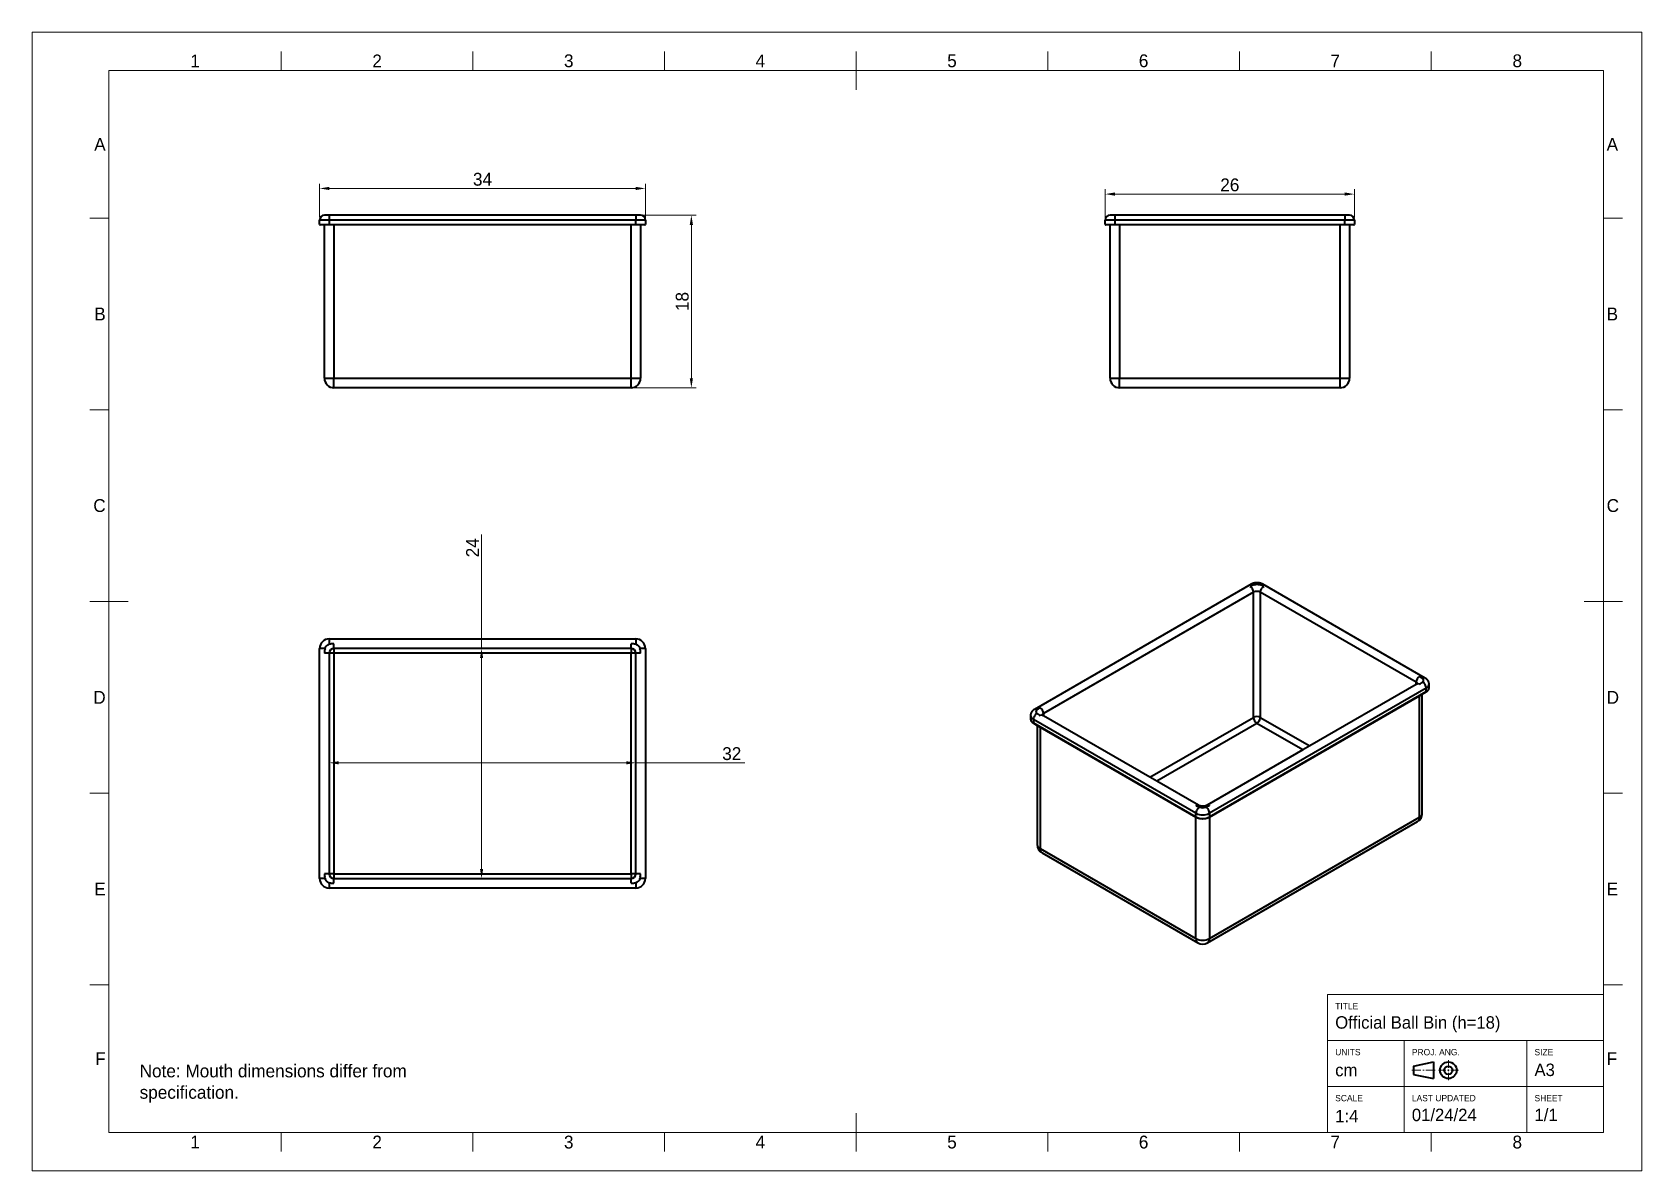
# Paper-space layout 'Sheet' of a CAD drawing. Header units: centimetres. Extents: x 0 to 42, y 0 to 29.7.
# The model-space entities are those that its viewports show. They can reach past a viewport. Long polylines and large blocks are cut down to what shows.
import ezdxf

# ---------------------------------------------------------------- set-up
doc = ezdxf.new("R2010")
doc.units = ezdxf.units.CM
doc.header["$LTSCALE"] = 0.1
for name, color, linetype in [('Annotations', 7, 'Continuous'), ('Border', 7, 'Continuous'), ('Geometries', 7, 'Continuous')]:
    doc.layers.add(name, color=color, linetype=linetype)
doc.styles.add('Shapr0', font='txt', dxfattribs={"height": 0.33495})
doc.styles.add('Shapr10', font='txt', dxfattribs={"height": 0.33495})
doc.styles.add('Shapr11', font='txt', dxfattribs={"height": 0.33495})
doc.styles.add('Shapr12', font='txt', dxfattribs={"height": 0.33495})
doc.styles.add('Shapr13', font='txt', dxfattribs={"height": 0.33495})
doc.styles.add('Shapr14', font='txt', dxfattribs={"height": 0.33495})
doc.styles.add('Shapr15', font='txt', dxfattribs={"height": 0.33495})
doc.styles.add('Shapr19', font='txt', dxfattribs={"height": 0.33495})
doc.styles.add('Shapr2', font='txt', dxfattribs={"height": 0.33495})
doc.styles.add('Shapr20', font='txt', dxfattribs={"height": 0.33495})
doc.styles.add('Shapr21', font='txt', dxfattribs={"height": 0.33495})
doc.styles.add('Shapr4', font='txt', dxfattribs={"height": 0.33495})
doc.styles.add('Shapr5', font='txt', dxfattribs={"height": 0.33495})
doc.styles.add('Shapr6', font='txt', dxfattribs={"height": 0.33495})
doc.styles.add('Shapr7', font='txt', dxfattribs={"height": 0.33495})
doc.styles.add('Shapr8', font='txt', dxfattribs={"height": 0.33495})
doc.styles.add('Shapr9', font='txt', dxfattribs={"height": 0.33495})
doc.dimstyles.new('ISO-25', dxfattribs={"dimtxt": 0.25, "dimasz": 0.25, "dimexe": 0.125, "dimexo": 0.0625, "dimgap": 0.0625, "dimtad": 1, "dimtxsty": 'Standard', "dimcen": 0.25, "dimadec": 0, "dimazin": 0, "dimtfac": 1, "dimtmove": 0, "dimatfit": 3, "dimfxl": 0.1, "dimarcsym": 0})

psp = doc.layouts.new('Sheet')

msp = doc.modelspace()

# ---------------------------------------------------------------- texts
at = {"layer": 'Annotations', "linetype": 'Continuous', "lineweight": 15, "insert": (2.8034, 2.7726), "char_height": 0.2512125, "width": 8.466672, "attachment_point": 1}
msp.add_mtext('{\\fSF-Mono-Regular-Extended.ttf|b0|i0|c0|p0;\\H1.333333x;Note: Mouth dimensions differ from specification.}', dxfattribs=at)
at = {"layer": 'Border', "linetype": 'Continuous', "lineweight": 15, "char_height": 0.335, "width": 0.33495, "style": 'Shapr0'}
for s, insert, attachment_point in [('1', (4.25, 28.7825), 8), ('2', (9, 28.7825), 8), ('3', (14, 28.7825), 8), ('4', (19, 28.7825), 8), ('5', (24, 28.7825), 8), ('6', (29, 28.7825), 8), ('7', (34, 28.7825), 8), ('8', (38.75, 28.7825), 8), ('A', (1.9175, 26.775), 6), ('A', (41.0825, 26.775), 4), ('B', (1.9175, 22.35), 6), ('B', (41.0825, 22.35), 4), ('C', (1.9175, 17.35), 6), ('C', (41.0825, 17.35), 4), ('D', (1.9175, 12.35), 6), ('D', (41.0825, 12.35), 4), ('E', (1.9175, 7.35), 6), ('E', (41.0825, 7.35), 4), ('F', (1.9175, 2.925), 6), ('F', (41.0825, 2.925), 4), ('1', (4.25, 0.9175), 2), ('2', (9, 0.9175), 2), ('3', (14, 0.9175), 2), ('4', (19, 0.9175), 2), ('5', (24, 0.9175), 2), ('6', (29, 0.9175), 2), ('7', (34, 0.9175), 2), ('8', (38.75, 0.9175), 2)]:
    msp.add_mtext(s, dxfattribs=dict(at, insert=insert, attachment_point=attachment_point))
at = {"layer": 'Border', "linetype": 'Continuous', "lineweight": 15, "attachment_point": 1}
for s, insert, char_height, style in [('TITLE', (34, 4.375), 0.165, 'Shapr2'), ('Official Ball Bin (h=18)', (34, 4.032), 0.325, 'Shapr15'), ('UNITS', (34, 3.1783), 0.165, 'Shapr4'), ('PROJ. ANG.', (36, 3.1783), 0.165, 'Shapr6'), ('SIZE', (39.2, 3.1783), 0.165, 'Shapr7'), ('cm', (34, 2.79), 0.325, 'Shapr5'), ('A3', (39.2, 2.7965), 0.325, 'Shapr8'), ('SCALE', (34, 1.9783), 0.165, 'Shapr9'), ('LAST UPDATED', (36, 1.9783), 0.165, 'Shapr11'), ('SHEET', (39.2, 1.9783), 0.165, 'Shapr13'), ('1:4', (34, 1.59), 0.325, 'Shapr10'), ('01/24/24', (36, 1.6204), 0.325, 'Shapr12'), ('1/1', (39.2, 1.6204), 0.325, 'Shapr14')]:
    msp.add_mtext(s, dxfattribs=dict(at, insert=insert, char_height=char_height, style=style))

# ---------------------------------------------------------------- blocks, each defined once
blk = doc.blocks.new('*D2')
at = {"layer": 'Annotations', "color": 0, "linetype": 'Continuous', "lineweight": 15}
for p, q in [((15.687, 24.925), (17.325, 24.925)), ((17.2, 20.675), (17.2, 24.675)), ((15.687, 20.425), (17.325, 20.425))]:
    blk.add_line(p, q, dxfattribs=at)
at = {"layer": 'Annotations', "color": 0}
for points in [[(17.242, 24.675), (17.158, 24.675), (17.2, 24.925)], [(17.158, 20.675), (17.242, 20.675), (17.2, 20.425)]]:
    blk.add_solid(points, dxfattribs=at)
at = {"layer": 'Defpoints', "color": 0}
for p in [(15.625, 24.925), (17.2, 24.925), (15.625, 20.425)]:
    blk.add_point(p, dxfattribs=at)
at = {"layer": 'Annotations', "color": 0, "lineweight": 15, "insert": (16.963, 22.675), "char_height": 0.335, "attachment_point": 5, "rotation": 90, "style": 'Shapr19'}
blk.add_mtext('\\A1;18', dxfattribs=at)
blk = doc.blocks.new('*D3')
at = {"layer": 'Annotations', "color": 0, "linetype": 'Continuous', "lineweight": 15}
for p, q in [((28, 24.863), (28, 25.602)), ((34.25, 25.477), (28.25, 25.477)), ((34.5, 24.863), (34.5, 25.602))]:
    blk.add_line(p, q, dxfattribs=at)
at = {"layer": 'Annotations', "color": 0}
for points in [[(28.25, 25.519), (28.25, 25.436), (28, 25.477)], [(34.25, 25.436), (34.25, 25.519), (34.5, 25.477)]]:
    blk.add_solid(points, dxfattribs=at)
at = {"layer": 'Defpoints', "color": 0}
for p in [(28, 25.477), (28, 24.8), (34.5, 24.8)]:
    blk.add_point(p, dxfattribs=at)
at = {"layer": 'Annotations', "color": 0, "lineweight": 15, "insert": (31.25, 25.715), "char_height": 0.335, "attachment_point": 5, "style": 'Shapr20'}
blk.add_mtext('\\A1;26', dxfattribs=at)
blk = doc.blocks.new('*D4')
at = {"layer": 'Annotations', "color": 0, "linetype": 'Continuous', "lineweight": 15}
for p, q in [((11.726, 13.625), (11.726, 16.6)), ((11.726, 7.875), (11.726, 13.375))]:
    blk.add_line(p, q, dxfattribs=at)
at = {"layer": 'Annotations', "color": 0}
for points in [[(11.768, 13.375), (11.684, 13.375), (11.726, 13.625)], [(11.684, 7.875), (11.768, 7.875), (11.726, 7.625)]]:
    blk.add_solid(points, dxfattribs=at)
at = {"layer": 'Defpoints', "color": 0}
for p in [(11.726, 13.625), (11.75, 13.625), (11.75, 7.625)]:
    blk.add_point(p, dxfattribs=at)
at = {"layer": 'Annotations', "color": 0, "lineweight": 15, "insert": (11.489, 16.251), "char_height": 0.335, "attachment_point": 5, "rotation": 90, "style": 'Shapr21'}
blk.add_mtext('\\A1;24', dxfattribs=at)
blk = doc.blocks.new('*D5')
at = {"layer": 'Annotations', "color": 0, "linetype": 'Continuous', "lineweight": 15}
for p, q in [((15.5, 10.642), (8, 10.642)), ((15.75, 10.642), (18.596, 10.642))]:
    blk.add_line(p, q, dxfattribs=at)
at = {"layer": 'Annotations', "color": 0}
for points in [[(8, 10.684), (8, 10.601), (7.75, 10.642)], [(15.5, 10.601), (15.5, 10.684), (15.75, 10.642)]]:
    blk.add_solid(points, dxfattribs=at)
at = {"layer": 'Defpoints', "color": 0}
for p in [(7.75, 10.642), (7.75, 10.625), (15.75, 10.625)]:
    blk.add_point(p, dxfattribs=at)
at = {"layer": 'Annotations', "color": 0, "lineweight": 15, "insert": (18.254, 10.88), "char_height": 0.335, "attachment_point": 5, "style": 'Shapr21'}
blk.add_mtext('\\A1;32', dxfattribs=at)
blk = doc.blocks.new('*D6')
at = {"layer": 'Annotations', "color": 0, "linetype": 'Continuous', "lineweight": 15}
for p, q in [((7.5, 24.863), (7.5, 25.749)), ((15.75, 25.624), (7.75, 25.624)), ((16, 24.863), (16, 25.749))]:
    blk.add_line(p, q, dxfattribs=at)
at = {"layer": 'Annotations', "color": 0}
for points in [[(7.75, 25.666), (7.75, 25.583), (7.5, 25.624)], [(15.75, 25.583), (15.75, 25.666), (16, 25.624)]]:
    blk.add_solid(points, dxfattribs=at)
at = {"layer": 'Defpoints', "color": 0}
for p in [(7.5, 25.624), (7.5, 24.8), (16, 24.8)]:
    blk.add_point(p, dxfattribs=at)
at = {"layer": 'Annotations', "color": 0, "lineweight": 15, "insert": (11.75, 25.862), "char_height": 0.335, "attachment_point": 5, "style": 'Shapr19'}
blk.add_mtext('\\A1;34', dxfattribs=at)
blk = doc.blocks.new('*U7')
at = {"layer": 'Border', "linetype": 'Continuous', "lineweight": 15}
for p, q in [((41, 4.6), (33.8, 4.6)), ((33.8, 1), (33.8, 4.6)), ((41, 1), (41, 4.6)), ((41, 3.4), (33.8, 3.4)), ((35.8, 1), (35.8, 3.4)), ((39, 1), (39, 3.4)), ((36, 2.623), (36.238, 2.623)), ((36.282, 2.623), (36.325, 2.623)), ((36.607, 2.623), (36.368, 2.623)), ((36.888, 2.623), (36.693, 2.623)), ((36.932, 2.623), (36.975, 2.623)), ((36.953, 2.688), (36.953, 2.883)), ((36.953, 2.602), (36.953, 2.645)), ((36.953, 2.558), (36.953, 2.363)), ((37.018, 2.623), (37.213, 2.623)), ((41, 2.2), (33.8, 2.2)), ((41, 1), (33.8, 1))]:
    blk.add_line(p, q, dxfattribs=at)
at = {"layer": 'Border', "linetype": 'Continuous', "lineweight": 40}
for p, q in [((36.043, 2.732), (36.563, 2.84)), ((36.043, 2.732), (36.043, 2.515)), ((36.563, 2.84), (36.563, 2.407)), ((36.043, 2.515), (36.563, 2.407))]:
    blk.add_line(p, q, dxfattribs=at)
for radius in [0.217, 0.108]:
    blk.add_circle((36.953, 2.623), radius, dxfattribs=at)

# ---------------------------------------------------------------- dimensions: what is measured, and where the dimension line sits
at = {"layer": 'Annotations', "linetype": 'Continuous', "lineweight": 15}
for base, p1, p2, override, picture, middle in [((7.5, 25.6244), (16, 24.8), (7.5, 24.8), {"dimscale": 1, "dimgap": 0.07, "dimdec": 2, "dimlfac": 4, "dimrnd": 0.01, "dimzin": 8, "dimdsep": 44, "dimtxsty": 'Shapr19', "dimse1": 0, "dimse2": 0, "dimadec": 2, "dimtol": 0, "dimlim": 0, "dimtp": 0, "dimtm": 0, "dimtfac": 0.6, "dimtdec": 8, "dimfrac": 2, "dimtolj": 1, "dimlwd": 15, "dimlwe": 15}, '*D6', (11.75, 25.6244)), ((28, 25.4772), (34.5, 24.8), (28, 24.8), {"dimscale": 1, "dimgap": 0.07, "dimdec": 2, "dimlfac": 4, "dimrnd": 0.01, "dimzin": 8, "dimdsep": 44, "dimtxsty": 'Shapr20', "dimse1": 0, "dimse2": 0, "dimadec": 2, "dimtol": 0, "dimlim": 0, "dimtp": 0, "dimtm": 0, "dimtfac": 0.6, "dimtdec": 8, "dimfrac": 2, "dimtolj": 1, "dimlwd": 15, "dimlwe": 15}, '*D3', (31.25, 25.4772))]:
    dim = msp.add_linear_dim(base=base, p1=p1, p2=p2, dimstyle='ISO-25', override=override, dxfattribs=at)
    dim.commit()
    dim.dimension.update_dxf_attribs({"geometry": picture, "text_midpoint": middle, "dimtype": 160})
for base, p1, p2, angle, override, picture, middle in [((17.2, 24.925), (15.625, 20.425), (15.625, 24.925), 270, {"dimscale": 1, "dimgap": 0.07, "dimdec": 2, "dimlfac": 4, "dimrnd": 0.01, "dimzin": 8, "dimdsep": 44, "dimtxsty": 'Shapr19', "dimse1": 0, "dimse2": 0, "dimadec": 2, "dimtol": 0, "dimlim": 0, "dimtp": 0, "dimtm": 0, "dimtfac": 0.6, "dimtdec": 8, "dimfrac": 2, "dimtolj": 1, "dimlwd": 15, "dimlwe": 15}, '*D2', (17.2, 22.675)), ((11.7261, 13.625), (11.75, 7.625), (11.75, 13.625), 90, {"dimscale": 1, "dimgap": 0.07, "dimdec": 2, "dimlfac": 4, "dimrnd": 0.01, "dimzin": 8, "dimdsep": 44, "dimtxsty": 'Shapr21', "dimse1": 1, "dimse2": 1, "dimadec": 2, "dimtol": 0, "dimlim": 0, "dimtp": 0, "dimtm": 0, "dimtfac": 0.6, "dimtdec": 8, "dimfrac": 2, "dimtolj": 1, "dimlwd": 15, "dimlwe": 15}, '*D4', (11.7261, 16.2511)), ((7.75, 10.6423), (15.75, 10.625), (7.75, 10.625), 180, {"dimscale": 1, "dimgap": 0.07, "dimdec": 2, "dimlfac": 4, "dimrnd": 0.01, "dimzin": 8, "dimdsep": 44, "dimtxsty": 'Shapr21', "dimse1": 1, "dimse2": 1, "dimadec": 2, "dimtol": 0, "dimlim": 0, "dimtp": 0, "dimtm": 0, "dimtfac": 0.6, "dimtdec": 8, "dimfrac": 2, "dimtolj": 1, "dimlwd": 15, "dimlwe": 15}, '*D5', (18.2544, 10.6423))]:
    dim = msp.add_linear_dim(base=base, p1=p1, p2=p2, angle=angle, dimstyle='ISO-25', override=override, dxfattribs=at)
    dim.commit()
    dim.dimension.update_dxf_attribs({"geometry": picture, "text_midpoint": middle, "dimtype": 160})

# ---------------------------------------------------------------- linework, layer by layer
at = {"layer": 'Border', "linetype": 'Continuous', "lineweight": 15}
for p, q in [((6.5, 28.7), (6.5, 29.2)), ((11.5, 28.7), (11.5, 29.2)), ((16.5, 28.7), (16.5, 29.2)), ((21.5, 28.2), (21.5, 29.2)), ((26.5, 28.7), (26.5, 29.2)), ((31.5, 28.7), (31.5, 29.2)), ((36.5, 28.7), (36.5, 29.2)), ((41, 28.7), (2, 28.7)), ((2, 28.7), (2, 1)), ((41, 1), (41, 28.7)), ((2, 24.85), (1.5, 24.85)), ((41, 24.85), (41.5, 24.85)), ((2, 19.85), (1.5, 19.85)), ((41, 19.85), (41.5, 19.85)), ((2.5, 14.85), (1.5, 14.85)), ((40.5, 14.85), (41.5, 14.85)), ((2, 9.85), (1.5, 9.85)), ((41, 9.85), (41.5, 9.85)), ((2, 4.85), (1.5, 4.85)), ((41, 4.85), (41.5, 4.85)), ((21.5, 1.5), (21.5, 0.5)), ((2, 1), (41, 1)), ((6.5, 1), (6.5, 0.5)), ((11.5, 1), (11.5, 0.5)), ((16.5, 1), (16.5, 0.5)), ((26.5, 1), (26.5, 0.5)), ((31.5, 1), (31.5, 0.5)), ((36.5, 1), (36.5, 0.5))]:
    msp.add_line(p, q, dxfattribs=at)
at = {"layer": 'Geometries', "linetype": 'Continuous', "lineweight": 40}
for p, q in [((7.5, 24.6875), (7.5, 24.8)), ((7.75, 24.8), (7.5, 24.8)), ((7.75, 24.925), (7.625, 24.925)), ((7.8725, 24.925), (7.75, 24.925)), ((7.75, 24.925), (7.75, 24.8)), ((15.75, 24.8), (7.75, 24.8)), ((7.75, 24.8), (7.75, 24.6875)), ((7.875, 24.925), (7.8725, 24.925)), ((15.625, 24.925), (7.875, 24.925)), ((15.625, 24.925), (15.6275, 24.925)), ((15.75, 24.925), (15.6275, 24.925)), ((15.875, 24.925), (15.75, 24.925)), ((15.75, 24.925), (15.75, 24.8)), ((15.75, 24.6875), (15.75, 24.8)), ((16, 24.8), (15.75, 24.8)), ((16, 24.8), (16, 24.6875)), ((28, 24.6875), (28, 24.8)), ((28.25, 24.8), (28, 24.8)), ((28.25, 24.925), (28.125, 24.925)), ((28.3731, 24.925), (28.25, 24.925)), ((28.25, 24.925), (28.25, 24.8)), ((34.25, 24.8), (28.25, 24.8)), ((28.25, 24.8), (28.25, 24.6875)), ((28.375, 24.925), (28.3731, 24.925)), ((34.125, 24.925), (28.375, 24.925)), ((34.125, 24.925), (34.1269, 24.925)), ((34.25, 24.925), (34.1269, 24.925)), ((34.25, 24.925), (34.25, 24.8)), ((34.375, 24.925), (34.25, 24.925)), ((34.25, 24.6875), (34.25, 24.8)), ((34.5, 24.8), (34.25, 24.8)), ((34.5, 24.8), (34.5, 24.6875)), ((7.5, 24.6875), (7.75, 24.6875)), ((7.625, 24.675), (7.5125, 24.675)), ((7.625, 20.675), (7.625, 24.675)), ((7.75, 24.675), (7.625, 24.675)), ((7.75, 24.6875), (15.75, 24.6875)), ((7.75, 24.6875), (7.75, 24.675)), ((7.875, 24.675), (7.75, 24.675)), ((15.625, 24.675), (7.875, 24.675)), ((7.875, 24.675), (7.875, 20.675)), ((15.75, 24.675), (15.625, 24.675)), ((15.625, 20.675), (15.625, 24.675)), ((15.75, 24.6875), (15.75, 24.675)), ((15.75, 24.6875), (16, 24.6875)), ((15.875, 24.675), (15.75, 24.675)), ((15.9875, 24.675), (15.875, 24.675)), ((15.875, 24.675), (15.875, 20.675)), ((28, 24.6875), (28.25, 24.6875)), ((28.125, 24.675), (28.0125, 24.675)), ((28.125, 20.675), (28.125, 24.675)), ((28.25, 24.675), (28.125, 24.675)), ((28.25, 24.6875), (28.25, 24.675)), ((28.25, 24.6875), (34.25, 24.6875)), ((28.375, 24.675), (28.25, 24.675)), ((28.375, 24.675), (28.375, 20.675)), ((34.125, 24.675), (28.375, 24.675)), ((34.25, 24.675), (34.125, 24.675)), ((34.125, 20.675), (34.125, 24.675)), ((34.25, 24.6875), (34.25, 24.675)), ((34.25, 24.6875), (34.5, 24.6875)), ((34.375, 24.675), (34.25, 24.675)), ((34.375, 24.675), (34.375, 20.675)), ((34.4875, 24.675), (34.375, 24.675)), ((7.625, 20.675), (7.875, 20.675)), ((7.875, 20.425), (7.875, 20.675)), ((7.875, 20.675), (15.625, 20.675)), ((15.625, 20.425), (15.625, 20.675)), ((15.625, 20.675), (15.875, 20.675)), ((28.125, 20.675), (28.375, 20.675)), ((28.375, 20.675), (34.125, 20.675)), ((28.375, 20.425), (28.375, 20.675)), ((34.125, 20.675), (34.375, 20.675)), ((34.125, 20.425), (34.125, 20.675)), ((15.625, 20.425), (7.875, 20.425)), ((34.125, 20.425), (28.375, 20.425)), ((31.8062, 15.3014), (26.1494, 12.0354)), ((36.3506, 12.8519), (32.108, 15.3014)), ((32.1339, 15.2442), (32.1334, 15.2445)), ((31.8687, 15.0911), (26.3886, 11.9272)), ((31.8687, 11.8251), (31.8687, 15.0911)), ((32.0455, 15.0911), (32.0455, 11.8251)), ((36.1114, 12.7437), (32.0455, 15.0911)), ((7.75, 13.875), (15.75, 13.875)), ((7.75, 13.875), (7.75, 13.7344)), ((15.75, 13.875), (15.75, 13.7344)), ((7.5, 7.625), (7.5, 13.625)), ((7.6406, 13.625), (7.5, 13.625)), ((7.625, 13.5), (7.625, 13.5012)), ((7.75, 13.5), (7.625, 13.5)), ((7.875, 13.5), (7.75, 13.5)), ((7.75, 13.5), (7.75, 7.75)), ((7.875, 13.625), (7.875, 13.75)), ((7.875, 13.625), (7.875, 13.5)), ((15.625, 13.625), (7.875, 13.625)), ((15.625, 13.5), (7.875, 13.5)), ((7.875, 13.5), (7.875, 7.75)), ((15.625, 13.625), (15.625, 13.75)), ((15.625, 13.75), (15.6262, 13.75)), ((15.625, 13.625), (15.625, 13.5)), ((15.625, 7.75), (15.625, 13.5)), ((15.75, 13.5), (15.625, 13.5)), ((15.75, 7.75), (15.75, 13.5)), ((15.875, 13.5), (15.75, 13.5)), ((16, 13.625), (15.8594, 13.625)), ((16, 13.625), (16, 7.625)), ((36.1114, 12.6839), (33.3347, 11.0808)), ((36.1114, 12.6839), (36.1114, 12.7437)), ((36.1372, 12.6988), (36.1114, 12.6839)), ((36.1524, 12.7103), (36.1524, 12.7103)), ((36.4497, 12.6927), (36.4497, 12.6929)), ((36.4497, 12.6008), (36.4497, 12.6927)), ((36.4497, 12.6007), (36.4497, 12.6008)), ((36.3765, 12.5906), (30.7197, 9.3246)), ((30.7197, 9.2328), (36.3765, 12.4987)), ((30.7197, 9.2285), (36.1997, 12.3924)), ((36.1997, 12.3924), (36.273, 12.4347)), ((36.1997, 9.2225), (36.1997, 12.3924)), ((36.273, 12.4347), (36.3739, 12.493)), ((36.273, 9.3246), (36.273, 12.4347)), ((36.3765, 12.4987), (36.3765, 12.5906)), ((26.0503, 11.8762), (26.0503, 11.7843)), ((30.3661, 9.3246), (26.1235, 11.7741)), ((26.1235, 11.7741), (26.1235, 11.6822)), ((26.3476, 11.8938), (26.3476, 11.8938)), ((26.3886, 11.8674), (26.3628, 11.8824)), ((26.3886, 11.9272), (26.3886, 11.8674)), ((29.1653, 10.2643), (26.3886, 11.8674)), ((29.1653, 10.2643), (31.8687, 11.8251)), ((32.0455, 11.8251), (33.3347, 11.0808)), ((26.1235, 11.6822), (30.3661, 9.2328)), ((26.1261, 11.6765), (26.227, 11.6182)), ((26.227, 11.6182), (26.227, 8.5081)), ((26.227, 11.6182), (26.3003, 11.576)), ((26.3003, 11.576), (30.3661, 9.2285)), ((26.3003, 11.576), (26.3003, 8.4061)), ((31.9571, 11.672), (29.3421, 10.1622)), ((33.1579, 10.9787), (31.9571, 11.672)), ((33.1579, 10.9787), (30.6572, 9.5349)), ((33.3347, 11.0808), (33.1579, 10.9787)), ((29.3421, 10.1622), (29.1653, 10.2643)), ((30.4286, 9.5349), (29.3421, 10.1622)), ((30.3661, 9.2328), (30.3661, 9.3246)), ((30.7197, 9.3246), (30.7197, 9.2328)), ((30.3661, 6.0586), (30.3661, 9.2285)), ((30.3661, 9.2285), (30.3687, 9.227)), ((30.6679, 5.9442), (36.148, 9.1081)), ((30.7171, 9.227), (30.7197, 9.2285)), ((30.7197, 9.2285), (30.7197, 6.0586)), ((30.7197, 6.0586), (36.1997, 9.2225)), ((26.3003, 8.4061), (30.3661, 6.0586)), ((26.352, 8.2916), (30.4179, 5.9442)), ((7.6406, 7.625), (7.5, 7.625)), ((7.75, 7.75), (7.625, 7.75)), ((7.875, 7.75), (7.75, 7.75)), ((7.875, 7.75), (15.625, 7.75)), ((7.875, 7.75), (7.875, 7.625)), ((7.875, 7.625), (15.625, 7.625)), ((7.875, 7.5), (7.875, 7.625)), ((15.75, 7.75), (15.625, 7.75)), ((15.625, 7.75), (15.625, 7.625)), ((15.625, 7.5), (15.625, 7.625)), ((15.875, 7.75), (15.75, 7.75)), ((16, 7.625), (15.8594, 7.625)), ((15.875, 7.75), (15.875, 7.7488)), ((7.75, 7.5156), (7.75, 7.375)), ((15.75, 7.375), (7.75, 7.375)), ((7.875, 7.5), (7.8738, 7.5)), ((15.75, 7.5156), (15.75, 7.375))]:
    msp.add_line(p, q, dxfattribs=at)
at = {"layer": 'Geometries', "linetype": 'Continuous', "lineweight": 40, "flags": 128}
for points in [[(32.108, 15.3014), (32.1068, 15.3021), (32.105, 15.3031), (32.1032, 15.3041), (32.1013, 15.3052), (32.0995, 15.3061), (32.0976, 15.3071), (32.0957, 15.3081), (32.0938, 15.309), (32.0919, 15.31), (32.09, 15.3109), (32.0881, 15.3118), (32.0861, 15.3127), (32.0842, 15.3135), (32.0822, 15.3144), (32.0803, 15.3152), (32.0783, 15.3161), (32.0763, 15.3169), (32.0743, 15.3177), (32.0723, 15.3185), (32.0703, 15.3193), (32.0683, 15.32), (32.0662, 15.3208), (32.0642, 15.3215), (32.0622, 15.3222), (32.0601, 15.3229), (32.0581, 15.3236), (32.056, 15.3243), (32.0539, 15.3249), (32.0519, 15.3256), (32.0498, 15.3262), (32.0477, 15.3268), (32.0456, 15.3274), (32.0435, 15.328), (32.0414, 15.3285), (32.0393, 15.3291), (32.0372, 15.3296), (32.0351, 15.3301), (32.033, 15.3306), (32.0309, 15.3311), (32.0287, 15.3316), (32.0266, 15.3321), (32.0245, 15.3325), (32.0223, 15.333), (32.0202, 15.3334), (32.018, 15.3338), (32.0159, 15.3342), (32.0137, 15.3345), (32.0116, 15.3349), (32.0094, 15.3353), (32.0073, 15.3356), (32.0051, 15.3359), (32.003, 15.3362), (32.0008, 15.3365), (31.9986, 15.3368), (31.9965, 15.337), (31.9943, 15.3373), (31.9921, 15.3375), (31.99, 15.3377), (31.9878, 15.3379), (31.9856, 15.3381), (31.9834, 15.3383), (31.9812, 15.3385), (31.9791, 15.3386), (31.9769, 15.3387), (31.9747, 15.3389), (31.9725, 15.339), (31.9703, 15.3391), (31.9682, 15.3391), (31.966, 15.3392), (31.9638, 15.3393), (31.9616, 15.3393), (31.9594, 15.3393), (31.9572, 15.3393), (31.9551, 15.3393), (31.9529, 15.3393), (31.9507, 15.3393), (31.9485, 15.3392), (31.9463, 15.3391), (31.9441, 15.3391), (31.942, 15.339), (31.9398, 15.3389), (31.9376, 15.3388), (31.9354, 15.3386), (31.9332, 15.3385), (31.931, 15.3383), (31.9289, 15.3381), (31.9267, 15.338), (31.9245, 15.3378), (31.9223, 15.3375), (31.9202, 15.3373), (31.918, 15.3371), (31.9158, 15.3368), (31.9137, 15.3365), (31.9115, 15.3362), (31.9093, 15.3359), (31.9072, 15.3356), (31.905, 15.3353), (31.9029, 15.3349), (31.9007, 15.3346), (31.8986, 15.3342), (31.8964, 15.3338), (31.8943, 15.3334), (31.8921, 15.333), (31.89, 15.3326), (31.8878, 15.3321), (31.8857, 15.3317), (31.8836, 15.3312), (31.8815, 15.3307), (31.8793, 15.3302), (31.8772, 15.3297), (31.8751, 15.3291), (31.873, 15.3286), (31.8709, 15.328), (31.8688, 15.3274), (31.8667, 15.3268), (31.8646, 15.3262), (31.8625, 15.3256), (31.8604, 15.325), (31.8584, 15.3243), (31.8563, 15.3236), (31.8542, 15.323), (31.8522, 15.3223), (31.8501, 15.3215), (31.8481, 15.3208), (31.8461, 15.3201), (31.844, 15.3193), (31.842, 15.3185), (31.84, 15.3177), (31.838, 15.3169), (31.836, 15.3161), (31.834, 15.3153), (31.832, 15.3144), (31.8301, 15.3135), (31.8281, 15.3127), (31.8262, 15.3118), (31.8242, 15.3109), (31.8223, 15.3099), (31.8204, 15.309), (31.8185, 15.308), (31.8166, 15.3071), (31.8147, 15.3061), (31.8128, 15.3051), (31.8109, 15.3041), (31.8091, 15.3031), (31.8072, 15.302), (31.8062, 15.3014)], [(31.8798, 15.2881), (31.8826, 15.2889), (31.8854, 15.2897), (31.8882, 15.2905), (31.8911, 15.2913), (31.894, 15.292), (31.8969, 15.2927), (31.8999, 15.2934), (31.9029, 15.294), (31.9059, 15.2946), (31.9089, 15.2951), (31.912, 15.2957), (31.9151, 15.2961), (31.9184, 15.2966), (31.9218, 15.2971), (31.9251, 15.2975), (31.9285, 15.2978), (31.9317, 15.2981), (31.9348, 15.2984), (31.9379, 15.2986), (31.9411, 15.2988), (31.9442, 15.2989), (31.9474, 15.2991), (31.9505, 15.2991), (31.9537, 15.2992), (31.9569, 15.2992), (31.96, 15.2992), (31.9632, 15.2992), (31.9663, 15.2991), (31.9698, 15.2989), (31.9732, 15.2988), (31.9766, 15.2986), (31.9799, 15.2983), (31.9831, 15.2981), (31.9863, 15.2978), (31.9894, 15.2974), (31.9926, 15.297), (31.9957, 15.2966), (31.9988, 15.2962), (32.0019, 15.2957), (32.0049, 15.2952), (32.0079, 15.2947), (32.011, 15.2941), (32.0141, 15.2934), (32.0172, 15.2927), (32.0203, 15.292), (32.0233, 15.2913), (32.0263, 15.2905), (32.0284, 15.2899), (32.0304, 15.2893), (32.0324, 15.2887), (32.0344, 15.2881)], [(7.6406, 13.625), (7.6414, 13.6281), (7.6423, 13.6312), (7.6433, 13.6343), (7.6443, 13.6374), (7.6451, 13.6398), (7.646, 13.6422), (7.6469, 13.6446), (7.6479, 13.647), (7.6489, 13.6494), (7.65, 13.6518), (7.651, 13.6541), (7.6522, 13.6564), (7.6533, 13.6587), (7.6546, 13.661), (7.6559, 13.6634), (7.6573, 13.6658), (7.6587, 13.6682), (7.6602, 13.6706), (7.6617, 13.6729), (7.6631, 13.675), (7.6646, 13.6771), (7.6661, 13.6791), (7.6676, 13.6811), (7.6692, 13.6831), (7.6708, 13.6851), (7.6724, 13.687), (7.6741, 13.6889), (7.6758, 13.6908), (7.6775, 13.6926), (7.6793, 13.6945), (7.6811, 13.6962), (7.6829, 13.698), (7.6848, 13.6997), (7.6867, 13.7014), (7.6887, 13.7032), (7.6908, 13.7049), (7.693, 13.7067), (7.6951, 13.7083), (7.6973, 13.71), (7.6998, 13.7117), (7.7023, 13.7134), (7.7048, 13.7151), (7.7074, 13.7166), (7.71, 13.7182), (7.7126, 13.7197), (7.7152, 13.7211), (7.7179, 13.7225), (7.7206, 13.7238), (7.7234, 13.7251), (7.7261, 13.7263), (7.7289, 13.7275), (7.7319, 13.7287), (7.7349, 13.7298), (7.738, 13.7309), (7.741, 13.7319), (7.7433, 13.7325), (7.7455, 13.7332), (7.7477, 13.7338), (7.75, 13.7344)], [(15.75, 13.7344), (15.7531, 13.7336), (15.7562, 13.7327), (15.7593, 13.7317), (15.7624, 13.7307), (15.7648, 13.7299), (15.7672, 13.729), (15.7696, 13.7281), (15.772, 13.7271), (15.7744, 13.7261), (15.7768, 13.725), (15.7791, 13.724), (15.7814, 13.7228), (15.7837, 13.7217), (15.786, 13.7204), (15.7884, 13.7191), (15.7908, 13.7177), (15.7932, 13.7163), (15.7956, 13.7148), (15.7979, 13.7133), (15.8, 13.7119), (15.8021, 13.7104), (15.8041, 13.7089), (15.8061, 13.7074), (15.8081, 13.7058), (15.8101, 13.7042), (15.812, 13.7026), (15.8139, 13.7009), (15.8158, 13.6992), (15.8176, 13.6975), (15.8195, 13.6957), (15.8212, 13.6939), (15.823, 13.6921), (15.8247, 13.6902), (15.8264, 13.6883), (15.8282, 13.6863), (15.8299, 13.6842), (15.8317, 13.682), (15.8333, 13.6799), (15.835, 13.6777), (15.8367, 13.6752), (15.8384, 13.6727), (15.8401, 13.6702), (15.8416, 13.6676), (15.8432, 13.665), (15.8447, 13.6624), (15.8461, 13.6598), (15.8475, 13.6571), (15.8488, 13.6544), (15.8501, 13.6516), (15.8513, 13.6489), (15.8525, 13.6461), (15.8537, 13.6431), (15.8548, 13.6401), (15.8559, 13.637), (15.8569, 13.634), (15.8575, 13.6317), (15.8582, 13.6295), (15.8588, 13.6273), (15.8594, 13.625)], [(36.1997, 12.8968), (36.2022, 12.8953), (36.2037, 12.8945), (36.2065, 12.8928), (36.2093, 12.8911), (36.2125, 12.8892), (36.2156, 12.8872), (36.218, 12.8857), (36.2203, 12.8842), (36.2233, 12.8822), (36.2264, 12.8801), (36.2294, 12.8781), (36.2324, 12.876), (36.2353, 12.8739), (36.2382, 12.8718), (36.2417, 12.8692), (36.2452, 12.8666), (36.2486, 12.8639), (36.2519, 12.8612), (36.2553, 12.8585), (36.2585, 12.8558), (36.2617, 12.853), (36.2649, 12.8502), (36.268, 12.8474), (36.2711, 12.8445), (36.2741, 12.8415), (36.2771, 12.8386)], [(36.2771, 12.8386), (36.2787, 12.8369), (36.2803, 12.8352), (36.2818, 12.8334), (36.2833, 12.8317), (36.2847, 12.8299), (36.286, 12.8282), (36.2873, 12.8264), (36.2885, 12.8246), (36.2896, 12.8228), (36.2907, 12.8209), (36.2918, 12.8191), (36.2927, 12.8172), (36.2937, 12.8152), (36.2945, 12.8132), (36.2953, 12.8112), (36.296, 12.8092), (36.2966, 12.8074), (36.2971, 12.8055), (36.2976, 12.8037), (36.298, 12.8018), (36.2983, 12.8), (36.2985, 12.7982), (36.2987, 12.7963), (36.2988, 12.7945), (36.2989, 12.7927), (36.2988, 12.7908), (36.2987, 12.789), (36.2986, 12.7872), (36.2983, 12.7852), (36.298, 12.7833), (36.2976, 12.7814), (36.2971, 12.7795), (36.2965, 12.7777), (36.2959, 12.7759), (36.2952, 12.7741), (36.2945, 12.7724), (36.2937, 12.7706), (36.2928, 12.7689), (36.2919, 12.7672), (36.2909, 12.7655), (36.2898, 12.7638), (36.2886, 12.7622), (36.2874, 12.7604), (36.286, 12.7587), (36.2846, 12.757), (36.2832, 12.7554), (36.2816, 12.7537), (36.2806, 12.7526), (36.2794, 12.7515), (36.2783, 12.7504), (36.2771, 12.7493)], [(36.4497, 12.6929), (36.4497, 12.6933), (36.4497, 12.695), (36.4497, 12.6968), (36.4496, 12.6986), (36.4496, 12.7003), (36.4495, 12.7021), (36.4494, 12.7039), (36.4492, 12.7056), (36.4491, 12.7074), (36.4489, 12.7091), (36.4487, 12.7109), (36.4485, 12.7127), (36.4483, 12.7144), (36.4481, 12.7162), (36.4478, 12.7179), (36.4475, 12.7197), (36.4473, 12.7214), (36.4469, 12.7232), (36.4466, 12.7249), (36.4463, 12.7266), (36.4459, 12.7284), (36.4455, 12.7301), (36.4451, 12.7318), (36.4447, 12.7336), (36.4442, 12.7353), (36.4438, 12.737), (36.4433, 12.7387), (36.4428, 12.7404), (36.4423, 12.7421), (36.4417, 12.7438), (36.4412, 12.7455), (36.4406, 12.7472), (36.44, 12.7489), (36.4394, 12.7506), (36.4388, 12.7523), (36.4381, 12.7539), (36.4375, 12.7556), (36.4368, 12.7573), (36.4361, 12.7589), (36.4354, 12.7606), (36.4347, 12.7622), (36.4339, 12.7639), (36.4332, 12.7655), (36.4324, 12.7671), (36.4316, 12.7687), (36.4307, 12.7704), (36.4299, 12.772), (36.429, 12.7736), (36.4282, 12.7752), (36.4273, 12.7768), (36.4264, 12.7783), (36.4255, 12.7799), (36.4245, 12.7815), (36.4236, 12.783), (36.4226, 12.7846), (36.4216, 12.7861), (36.4206, 12.7877), (36.4195, 12.7892), (36.4185, 12.7907), (36.4174, 12.7923), (36.4163, 12.7938), (36.4152, 12.7953), (36.4141, 12.7968), (36.413, 12.7983), (36.4118, 12.7997), (36.4107, 12.8012), (36.4095, 12.8027), (36.4083, 12.8041), (36.4071, 12.8056), (36.4058, 12.807), (36.4046, 12.8084), (36.4033, 12.8098), (36.402, 12.8112), (36.4007, 12.8126), (36.3994, 12.814), (36.3981, 12.8154), (36.3967, 12.8168), (36.3954, 12.8182), (36.394, 12.8195), (36.3926, 12.8208), (36.3912, 12.8222), (36.3897, 12.8235), (36.3883, 12.8248), (36.3868, 12.8261), (36.3853, 12.8274), (36.3838, 12.8287), (36.3823, 12.83), (36.3808, 12.8312), (36.3792, 12.8325), (36.3776, 12.8337), (36.3761, 12.835), (36.3745, 12.8362), (36.3728, 12.8374), (36.3712, 12.8386), (36.3696, 12.8398), (36.3679, 12.8409), (36.3662, 12.8421), (36.3646, 12.8433), (36.3629, 12.8444), (36.3611, 12.8455), (36.3594, 12.8466), (36.3577, 12.8477), (36.3559, 12.8488), (36.3541, 12.8499), (36.3523, 12.851), (36.3506, 12.8519)], [(36.3739, 12.493), (36.3748, 12.4935), (36.3763, 12.4944), (36.3779, 12.4953), (36.3794, 12.4963), (36.3809, 12.4972), (36.3824, 12.4982), (36.3839, 12.4991), (36.3854, 12.5001), (36.3868, 12.501), (36.3883, 12.502), (36.3897, 12.503), (36.3911, 12.504), (36.3925, 12.505), (36.3939, 12.506), (36.3953, 12.507), (36.3966, 12.5081), (36.398, 12.5091), (36.3993, 12.5101), (36.4006, 12.5112), (36.4019, 12.5122), (36.4032, 12.5133), (36.4045, 12.5144), (36.4057, 12.5155), (36.407, 12.5165), (36.4082, 12.5176), (36.4094, 12.5187), (36.4106, 12.5198), (36.4118, 12.5209), (36.4129, 12.5221), (36.4141, 12.5232), (36.4152, 12.5243), (36.4163, 12.5255), (36.4174, 12.5266), (36.4185, 12.5278), (36.4195, 12.5289), (36.4205, 12.5301), (36.4216, 12.5312), (36.4226, 12.5324), (36.4236, 12.5336), (36.4245, 12.5348), (36.4255, 12.536), (36.4264, 12.5372), (36.4273, 12.5384), (36.4282, 12.5396), (36.4291, 12.5408), (36.43, 12.542), (36.4308, 12.5432), (36.4317, 12.5444), (36.4325, 12.5456), (36.4333, 12.5469), (36.434, 12.5481), (36.4348, 12.5494), (36.4355, 12.5506), (36.4363, 12.5518), (36.437, 12.5531), (36.4376, 12.5543), (36.4383, 12.5556), (36.439, 12.5569), (36.4396, 12.5581), (36.4402, 12.5594), (36.4408, 12.5607), (36.4413, 12.5619), (36.4419, 12.5632), (36.4424, 12.5645), (36.443, 12.5658), (36.4434, 12.5671), (36.4439, 12.5683), (36.4444, 12.5696), (36.4448, 12.5709), (36.4452, 12.5722), (36.4456, 12.5735), (36.446, 12.5748), (36.4464, 12.5761), (36.4467, 12.5774), (36.4471, 12.5787), (36.4474, 12.58), (36.4477, 12.5813), (36.4479, 12.5826), (36.4482, 12.5839), (36.4484, 12.5852), (36.4486, 12.5865), (36.4488, 12.5878), (36.449, 12.5891), (36.4492, 12.5905), (36.4493, 12.5918), (36.4494, 12.5931), (36.4495, 12.5944), (36.4496, 12.5957), (36.4497, 12.597), (36.4497, 12.5983), (36.4497, 12.5996), (36.4497, 12.6005)], [(26.1494, 12.0354), (26.1482, 12.0348), (26.1464, 12.0337), (26.1446, 12.0326), (26.1428, 12.0315), (26.141, 12.0304), (26.1393, 12.0293), (26.1375, 12.0282), (26.1358, 12.027), (26.1341, 12.0258), (26.1324, 12.0247), (26.1307, 12.0235), (26.1291, 12.0223), (26.1274, 12.0211), (26.1258, 12.0199), (26.1241, 12.0186), (26.1225, 12.0174), (26.121, 12.0161), (26.1194, 12.0149), (26.1178, 12.0136), (26.1163, 12.0123), (26.1148, 12.011), (26.1133, 12.0097), (26.1118, 12.0084), (26.1103, 12.007), (26.1088, 12.0057), (26.1074, 12.0043), (26.106, 12.003), (26.1046, 12.0016), (26.1032, 12.0002), (26.1018, 11.9988), (26.1005, 11.9974), (26.0991, 11.996), (26.0978, 11.9946), (26.0965, 11.9932), (26.0952, 11.9917), (26.094, 11.9903), (26.0927, 11.9888), (26.0915, 11.9874), (26.0903, 11.9859), (26.0891, 11.9844), (26.0879, 11.9829), (26.0867, 11.9814), (26.0856, 11.9799), (26.0845, 11.9784), (26.0834, 11.9769), (26.0823, 11.9753), (26.0812, 11.9738), (26.0801, 11.9723), (26.0791, 11.9707), (26.0781, 11.9691), (26.0771, 11.9676), (26.0761, 11.966), (26.0751, 11.9644), (26.0742, 11.9628), (26.0733, 11.9612), (26.0724, 11.9596), (26.0715, 11.958), (26.0706, 11.9564), (26.0697, 11.9548), (26.0689, 11.9531), (26.0681, 11.9515), (26.0673, 11.9499), (26.0665, 11.9482), (26.0657, 11.9466), (26.065, 11.9449), (26.0642, 11.9433), (26.0635, 11.9416), (26.0628, 11.9399), (26.0622, 11.9382), (26.0615, 11.9366), (26.0609, 11.9349), (26.0603, 11.9332), (26.0597, 11.9315), (26.0591, 11.9298), (26.0585, 11.9281), (26.058, 11.9264), (26.0574, 11.9246), (26.0569, 11.9229), (26.0564, 11.9212), (26.056, 11.9195), (26.0555, 11.9177), (26.0551, 11.916), (26.0547, 11.9143), (26.0543, 11.9125), (26.0539, 11.9108), (26.0535, 11.909), (26.0532, 11.9073), (26.0529, 11.9055), (26.0526, 11.9038), (26.0523, 11.902), (26.052, 11.9003), (26.0518, 11.8985), (26.0515, 11.8968), (26.0513, 11.895), (26.0511, 11.8932), (26.051, 11.8915), (26.0508, 11.8897), (26.0507, 11.8879), (26.0506, 11.8862), (26.0505, 11.8844), (26.0504, 11.8826), (26.0503, 11.8809), (26.0503, 11.8791), (26.0503, 11.8773), (26.0503, 11.8762)], [(26.0503, 11.7843), (26.0503, 11.7842), (26.0503, 11.7828), (26.0503, 11.7815), (26.0503, 11.7802), (26.0504, 11.7789), (26.0505, 11.7776), (26.0506, 11.7763), (26.0507, 11.775), (26.0509, 11.7737), (26.051, 11.7724), (26.0512, 11.7711), (26.0514, 11.7698), (26.0516, 11.7684), (26.0519, 11.7671), (26.0521, 11.7658), (26.0524, 11.7645), (26.0527, 11.7632), (26.053, 11.7619), (26.0533, 11.7606), (26.0537, 11.7593), (26.054, 11.758), (26.0544, 11.7568), (26.0548, 11.7555), (26.0553, 11.7542), (26.0557, 11.7529), (26.0562, 11.7516), (26.0566, 11.7503), (26.0571, 11.749), (26.0577, 11.7478), (26.0582, 11.7465), (26.0588, 11.7452), (26.0593, 11.7439), (26.0599, 11.7427), (26.0605, 11.7414), (26.0612, 11.7402), (26.0618, 11.7389), (26.0625, 11.7376), (26.0632, 11.7364), (26.0639, 11.7351), (26.0646, 11.7339), (26.0653, 11.7327), (26.0661, 11.7314), (26.0668, 11.7302), (26.0676, 11.729), (26.0685, 11.7277), (26.0693, 11.7265), (26.0701, 11.7253), (26.071, 11.7241), (26.0719, 11.7229), (26.0728, 11.7217), (26.0737, 11.7205), (26.0746, 11.7193), (26.0756, 11.7181), (26.0766, 11.7169), (26.0775, 11.7158), (26.0786, 11.7146), (26.0796, 11.7134), (26.0806, 11.7123), (26.0817, 11.7111), (26.0827, 11.71), (26.0838, 11.7088), (26.0849, 11.7077), (26.0861, 11.7066), (26.0872, 11.7054), (26.0884, 11.7043), (26.0895, 11.7032), (26.0907, 11.7021), (26.0919, 11.701), (26.0932, 11.6999), (26.0944, 11.6989), (26.0956, 11.6978), (26.0969, 11.6967), (26.0982, 11.6956), (26.0995, 11.6946), (26.1008, 11.6935), (26.1021, 11.6925), (26.1035, 11.6915), (26.1048, 11.6904), (26.1062, 11.6894), (26.1076, 11.6884), (26.109, 11.6874), (26.1104, 11.6864), (26.1119, 11.6854), (26.1133, 11.6845), (26.1148, 11.6835), (26.1162, 11.6825), (26.1177, 11.6816), (26.1192, 11.6806), (26.1207, 11.6797), (26.1223, 11.6788), (26.1238, 11.6778), (26.1254, 11.6769), (26.1261, 11.6765)], [(26.2229, 11.9328), (26.2213, 11.9343), (26.2197, 11.9358), (26.2182, 11.9374), (26.2167, 11.939), (26.2153, 11.9406), (26.214, 11.9422), (26.2127, 11.9438), (26.2115, 11.9455), (26.2104, 11.9471), (26.2093, 11.9488), (26.2082, 11.9505), (26.2073, 11.9522), (26.2063, 11.9541), (26.2055, 11.9559), (26.2047, 11.9578), (26.204, 11.9597), (26.2034, 11.9615), (26.2029, 11.9633), (26.2024, 11.965), (26.202, 11.9668), (26.2017, 11.9686), (26.2015, 11.9704), (26.2013, 11.9722), (26.2012, 11.974), (26.2011, 11.9759), (26.2012, 11.9777), (26.2013, 11.9795), (26.2014, 11.9814), (26.2017, 11.9834), (26.202, 11.9853), (26.2024, 11.9873), (26.2029, 11.9893), (26.2035, 11.9912), (26.2041, 11.9931), (26.2048, 11.995), (26.2055, 11.9968), (26.2063, 11.9987), (26.2072, 12.0005), (26.2081, 12.0024), (26.2091, 12.0042), (26.2102, 12.006), (26.2114, 12.0079), (26.2126, 12.0097), (26.214, 12.0116), (26.2154, 12.0135), (26.2168, 12.0153), (26.2184, 12.0171), (26.2194, 12.0184), (26.2206, 12.0196), (26.2217, 12.0209), (26.2229, 12.0221)], [(26.3003, 12.0803), (26.2978, 12.0788), (26.2963, 12.078), (26.2935, 12.0763), (26.2907, 12.0746), (26.2875, 12.0727), (26.2844, 12.0707), (26.282, 12.0692), (26.2797, 12.0677), (26.2767, 12.0657), (26.2736, 12.0636), (26.2706, 12.0616), (26.2676, 12.0595), (26.2647, 12.0574), (26.2618, 12.0553), (26.2583, 12.0527), (26.2548, 12.0501), (26.2514, 12.0474), (26.2481, 12.0448), (26.2447, 12.042), (26.2415, 12.0393), (26.2383, 12.0365), (26.2351, 12.0337), (26.232, 12.0309), (26.2289, 12.028), (26.2259, 12.025), (26.2229, 12.0221)], [(30.3661, 9.5287), (30.3686, 9.5273), (30.3701, 9.5265), (30.373, 9.5248), (30.3759, 9.5232), (30.3793, 9.5214), (30.3827, 9.5196), (30.3853, 9.5182), (30.3879, 9.5169), (30.3914, 9.5151), (30.3949, 9.5133), (30.3985, 9.5116), (30.402, 9.5099), (30.4057, 9.5082), (30.4093, 9.5065), (30.4138, 9.5045), (30.4183, 9.5024), (30.4228, 9.5004), (30.4274, 9.4985), (30.4321, 9.4965), (30.4367, 9.4946), (30.4414, 9.4927), (30.4461, 9.4908), (30.4509, 9.4889), (30.4558, 9.487), (30.4607, 9.4851), (30.4656, 9.4833)], [(30.6572, 9.5349), (30.6568, 9.5347), (30.6561, 9.5343), (30.6554, 9.5339), (30.6546, 9.5335), (30.6538, 9.5331), (30.6531, 9.5327), (30.6523, 9.5323), (30.6515, 9.5318), (30.6506, 9.5314), (30.6498, 9.531), (30.6489, 9.5306), (30.6481, 9.5302), (30.6472, 9.5297), (30.6463, 9.5293), (30.6453, 9.5289), (30.6444, 9.5285), (30.6434, 9.5281), (30.6425, 9.5276), (30.6415, 9.5272), (30.6405, 9.5268), (30.6395, 9.5264), (30.6384, 9.526), (30.6374, 9.5256), (30.6363, 9.5252), (30.6352, 9.5247), (30.6341, 9.5243), (30.633, 9.5239), (30.6319, 9.5235), (30.6308, 9.5231), (30.6296, 9.5227), (30.6285, 9.5223), (30.6273, 9.522), (30.6261, 9.5216), (30.6249, 9.5212), (30.6237, 9.5208), (30.6224, 9.5204), (30.6212, 9.5201), (30.6199, 9.5197), (30.6186, 9.5193), (30.6174, 9.519), (30.6161, 9.5186), (30.6148, 9.5183), (30.6134, 9.5179), (30.6121, 9.5176), (30.6108, 9.5173), (30.6094, 9.5169), (30.608, 9.5166), (30.6067, 9.5163), (30.6053, 9.516), (30.6039, 9.5157), (30.6025, 9.5154), (30.601, 9.5151), (30.5996, 9.5148), (30.5982, 9.5145), (30.5967, 9.5142), (30.5953, 9.514), (30.5938, 9.5137), (30.5923, 9.5135), (30.5909, 9.5132), (30.5894, 9.513), (30.5879, 9.5127), (30.5864, 9.5125), (30.5848, 9.5123), (30.5833, 9.5121), (30.5818, 9.5119), (30.5803, 9.5117), (30.5787, 9.5115), (30.5772, 9.5113), (30.5756, 9.5112), (30.5741, 9.511), (30.5725, 9.5108), (30.5709, 9.5107), (30.5694, 9.5105), (30.5678, 9.5104), (30.5662, 9.5103), (30.5646, 9.5102), (30.563, 9.5101), (30.5615, 9.51), (30.5599, 9.5099), (30.5583, 9.5098), (30.5567, 9.5097), (30.5551, 9.5096), (30.5535, 9.5096), (30.5518, 9.5095), (30.5502, 9.5095), (30.5486, 9.5094), (30.547, 9.5094), (30.5454, 9.5094), (30.5438, 9.5094), (30.5422, 9.5094), (30.5406, 9.5094), (30.539, 9.5094), (30.5374, 9.5094), (30.5357, 9.5095), (30.5341, 9.5095), (30.5325, 9.5096), (30.5309, 9.5096), (30.5293, 9.5097), (30.5277, 9.5098), (30.5261, 9.5099), (30.5245, 9.5099), (30.5229, 9.51), (30.5213, 9.5102), (30.5198, 9.5103), (30.5182, 9.5104), (30.5166, 9.5105), (30.515, 9.5107), (30.5135, 9.5108), (30.5119, 9.511), (30.5103, 9.5111), (30.5088, 9.5113), (30.5072, 9.5115), (30.5057, 9.5117), (30.5042, 9.5119), (30.5026, 9.5121), (30.5011, 9.5123), (30.4996, 9.5125), (30.4981, 9.5127), (30.4966, 9.513), (30.4951, 9.5132), (30.4936, 9.5134), (30.4921, 9.5137), (30.4907, 9.514), (30.4892, 9.5142), (30.4877, 9.5145), (30.4863, 9.5148), (30.4849, 9.5151), (30.4835, 9.5154), (30.482, 9.5157), (30.4806, 9.516), (30.4793, 9.5163), (30.4779, 9.5166), (30.4765, 9.5169), (30.4751, 9.5172), (30.4738, 9.5176), (30.4725, 9.5179), (30.4711, 9.5182), (30.4698, 9.5186), (30.4685, 9.519), (30.4672, 9.5193), (30.466, 9.5197), (30.4647, 9.52), (30.4634, 9.5204), (30.4622, 9.5208), (30.461, 9.5212), (30.4598, 9.5216), (30.4586, 9.5219), (30.4574, 9.5223), (30.4562, 9.5227), (30.4551, 9.5231), (30.4539, 9.5235), (30.4528, 9.5239), (30.4517, 9.5243), (30.4506, 9.5247), (30.4495, 9.5251), (30.4484, 9.5256), (30.4474, 9.526), (30.4464, 9.5264), (30.4453, 9.5268), (30.4443, 9.5272), (30.4433, 9.5276), (30.4424, 9.5281), (30.4414, 9.5285), (30.4405, 9.5289), (30.4395, 9.5293), (30.4386, 9.5297), (30.4377, 9.5302), (30.4368, 9.5306), (30.436, 9.531), (30.4351, 9.5314), (30.4343, 9.5318), (30.4335, 9.5323), (30.4327, 9.5327), (30.4319, 9.5331), (30.4312, 9.5335), (30.4304, 9.5339), (30.4297, 9.5343), (30.429, 9.5347), (30.4286, 9.5349)], [(30.7197, 9.5287), (30.7172, 9.5273), (30.7157, 9.5265), (30.7128, 9.5248), (30.7099, 9.5232), (30.7065, 9.5214), (30.7031, 9.5196), (30.7005, 9.5182), (30.6979, 9.5169), (30.6944, 9.5151), (30.6909, 9.5133), (30.6873, 9.5116), (30.6837, 9.5099), (30.6801, 9.5082), (30.6765, 9.5065), (30.672, 9.5045), (30.6675, 9.5024), (30.663, 9.5004), (30.6584, 9.4985), (30.6537, 9.4965), (30.6491, 9.4946), (30.6444, 9.4927), (30.6396, 9.4908), (30.6348, 9.4889), (30.63, 9.487), (30.6251, 9.4851), (30.6202, 9.4833)], [(30.3687, 9.227), (30.3695, 9.2266), (30.3711, 9.2257), (30.3727, 9.2248), (30.3743, 9.2239), (30.3759, 9.223), (30.3776, 9.2222), (30.3792, 9.2213), (30.3809, 9.2205), (30.3825, 9.2196), (30.3842, 9.2188), (30.3859, 9.218), (30.3876, 9.2172), (30.3893, 9.2164), (30.391, 9.2156), (30.3928, 9.2148), (30.3945, 9.214), (30.3963, 9.2133), (30.3981, 9.2125), (30.3998, 9.2118), (30.4016, 9.211), (30.4034, 9.2103), (30.4052, 9.2096), (30.4071, 9.2089), (30.4089, 9.2082), (30.4107, 9.2075), (30.4126, 9.2068), (30.4145, 9.2062), (30.4163, 9.2055), (30.4182, 9.2049), (30.4201, 9.2042), (30.422, 9.2036), (30.4239, 9.203), (30.4258, 9.2024), (30.4277, 9.2018), (30.4297, 9.2012), (30.4316, 9.2006), (30.4336, 9.2001), (30.4355, 9.1995), (30.4375, 9.199), (30.4394, 9.1984), (30.4414, 9.1979), (30.4434, 9.1974), (30.4454, 9.1969), (30.4474, 9.1964), (30.4494, 9.1959), (30.4514, 9.1954), (30.4535, 9.195), (30.4555, 9.1945), (30.4575, 9.1941), (30.4596, 9.1936), (30.4616, 9.1932), (30.4637, 9.1928), (30.4657, 9.1924), (30.4678, 9.192), (30.4699, 9.1916), (30.4719, 9.1913), (30.474, 9.1909), (30.4761, 9.1906), (30.4782, 9.1902), (30.4803, 9.1899), (30.4824, 9.1896), (30.4845, 9.1893), (30.4866, 9.189), (30.4887, 9.1887), (30.4908, 9.1884), (30.4929, 9.1882), (30.4951, 9.1879), (30.4972, 9.1877), (30.4993, 9.1875), (30.5015, 9.1872), (30.5036, 9.187), (30.5057, 9.1868), (30.5079, 9.1866), (30.51, 9.1865), (30.5122, 9.1863), (30.5143, 9.1862), (30.5165, 9.186), (30.5186, 9.1859), (30.5208, 9.1858), (30.5229, 9.1857), (30.5251, 9.1856), (30.5273, 9.1855), (30.5294, 9.1854), (30.5316, 9.1853), (30.5337, 9.1853), (30.5359, 9.1853), (30.5381, 9.1852), (30.5402, 9.1852), (30.5424, 9.1852), (30.5446, 9.1852), (30.5467, 9.1852), (30.5489, 9.1852), (30.5511, 9.1853), (30.5532, 9.1853), (30.5554, 9.1854), (30.5575, 9.1854), (30.5597, 9.1855), (30.5619, 9.1856), (30.564, 9.1857), (30.5662, 9.1858), (30.5683, 9.186), (30.5705, 9.1861), (30.5726, 9.1862), (30.5748, 9.1864), (30.5769, 9.1866), (30.5791, 9.1867), (30.5812, 9.1869), (30.5834, 9.1871), (30.5855, 9.1874), (30.5876, 9.1876), (30.5897, 9.1878), (30.5919, 9.1881), (30.594, 9.1883), (30.5961, 9.1886), (30.5982, 9.1889), (30.6003, 9.1891), (30.6024, 9.1894), (30.6045, 9.1897), (30.6066, 9.1901), (30.6087, 9.1904), (30.6108, 9.1907), (30.6129, 9.1911), (30.615, 9.1915), (30.6171, 9.1918), (30.6191, 9.1922), (30.6212, 9.1926), (30.6232, 9.193), (30.6253, 9.1934), (30.6273, 9.1939), (30.6294, 9.1943), (30.6314, 9.1948), (30.6334, 9.1952), (30.6354, 9.1957), (30.6375, 9.1962), (30.6395, 9.1966), (30.6415, 9.1971), (30.6434, 9.1977), (30.6454, 9.1982), (30.6474, 9.1987), (30.6494, 9.1993), (30.6513, 9.1998), (30.6533, 9.2004), (30.6552, 9.2009), (30.6572, 9.2015), (30.6591, 9.2021), (30.661, 9.2027), (30.6629, 9.2033), (30.6648, 9.204), (30.6667, 9.2046), (30.6686, 9.2052), (30.6705, 9.2059), (30.6723, 9.2065), (30.6742, 9.2072), (30.676, 9.2079), (30.6779, 9.2086), (30.6797, 9.2093), (30.6815, 9.21), (30.6833, 9.2107), (30.6851, 9.2114), (30.6869, 9.2122), (30.6887, 9.2129), (30.6904, 9.2137), (30.6922, 9.2145), (30.6939, 9.2152), (30.6957, 9.216), (30.6974, 9.2168), (30.6991, 9.2176), (30.7008, 9.2184), (30.7025, 9.2192), (30.7042, 9.2201), (30.7058, 9.2209), (30.7075, 9.2218), (30.7091, 9.2226), (30.7107, 9.2235), (30.7123, 9.2244), (30.7139, 9.2252), (30.7155, 9.2261), (30.7171, 9.227)], [(7.6406, 7.625), (7.6414, 7.6219), (7.6423, 7.6188), (7.6433, 7.6157), (7.6443, 7.6126), (7.6451, 7.6102), (7.646, 7.6078), (7.6469, 7.6054), (7.6479, 7.603), (7.6489, 7.6006), (7.65, 7.5982), (7.651, 7.5959), (7.6522, 7.5936), (7.6533, 7.5913), (7.6546, 7.589), (7.6559, 7.5866), (7.6573, 7.5842), (7.6587, 7.5818), (7.6602, 7.5794), (7.6617, 7.5771), (7.6631, 7.575), (7.6646, 7.5729), (7.6661, 7.5709), (7.6676, 7.5689), (7.6692, 7.5669), (7.6708, 7.5649), (7.6724, 7.563), (7.6741, 7.5611), (7.6758, 7.5592), (7.6775, 7.5574), (7.6793, 7.5555), (7.6811, 7.5538), (7.6829, 7.552), (7.6848, 7.5503), (7.6867, 7.5486), (7.6887, 7.5468), (7.6908, 7.5451), (7.693, 7.5433), (7.6951, 7.5417), (7.6973, 7.54), (7.6998, 7.5383), (7.7023, 7.5366), (7.7048, 7.5349), (7.7074, 7.5334), (7.71, 7.5318), (7.7126, 7.5303), (7.7152, 7.5289), (7.7179, 7.5275), (7.7206, 7.5262), (7.7234, 7.5249), (7.7261, 7.5237), (7.7289, 7.5225), (7.7319, 7.5213), (7.7349, 7.5202), (7.738, 7.5191), (7.741, 7.5181), (7.7433, 7.5175), (7.7455, 7.5168), (7.7477, 7.5162), (7.75, 7.5156)], [(15.8594, 7.625), (15.8586, 7.6219), (15.8577, 7.6188), (15.8567, 7.6157), (15.8557, 7.6126), (15.8549, 7.6102), (15.854, 7.6078), (15.8531, 7.6054), (15.8521, 7.603), (15.8511, 7.6006), (15.85, 7.5982), (15.849, 7.5959), (15.8478, 7.5936), (15.8467, 7.5913), (15.8454, 7.589), (15.8441, 7.5866), (15.8427, 7.5842), (15.8413, 7.5818), (15.8398, 7.5794), (15.8383, 7.5771), (15.8369, 7.575), (15.8354, 7.5729), (15.8339, 7.5709), (15.8324, 7.5689), (15.8308, 7.5669), (15.8292, 7.5649), (15.8276, 7.563), (15.8259, 7.5611), (15.8242, 7.5592), (15.8225, 7.5574), (15.8207, 7.5555), (15.8189, 7.5538), (15.8171, 7.552), (15.8152, 7.5503), (15.8133, 7.5486), (15.8113, 7.5468), (15.8092, 7.5451), (15.807, 7.5433), (15.8049, 7.5417), (15.8027, 7.54), (15.8002, 7.5383), (15.7977, 7.5366), (15.7952, 7.5349), (15.7926, 7.5334), (15.79, 7.5318), (15.7874, 7.5303), (15.7848, 7.5289), (15.7821, 7.5275), (15.7794, 7.5262), (15.7766, 7.5249), (15.7739, 7.5237), (15.7711, 7.5225), (15.7681, 7.5213), (15.7651, 7.5202), (15.762, 7.5191), (15.759, 7.5181), (15.7567, 7.5175), (15.7545, 7.5168), (15.7523, 7.5162), (15.75, 7.5156)]]:
    msp.add_lwpolyline(points, dxfattribs=at)
at = {"layer": 'Geometries', "linetype": 'Continuous', "lineweight": 40}
for centre, radius, start, end in [((7.625, 24.8), 0.125, 90, 180), ((15.875, 24.8), 0.125, 0, 90), ((28.125, 24.8), 0.125, 90, 180), ((34.375, 24.8), 0.125, 0, 90), ((7.5125, 24.6875), 0.0125, 180, 270), ((15.9875, 24.6875), 0.0125, 270, 0), ((28.0125, 24.6875), 0.0125, 180, 270), ((34.4875, 24.6875), 0.0125, 270, 0), ((7.875, 20.675), 0.25, 180, 270), ((15.625, 20.675), 0.25, 270, 0), ((28.375, 20.675), 0.25, 180, 270), ((34.125, 20.675), 0.25, 270, 0), ((32.0353, 14.8008), 0.5115, 107.69947, 119.89547), ((31.8789, 14.8008), 0.5115, 60.16406, 72.30037), ((7.75, 13.625), 0.25, 90, 180), ((15.75, 13.625), 0.25, 0, 90), ((8.1381, 13.4993), 0.5131, 165.82503, 179.79448), ((7.8757, 13.2369), 0.5131, 90.07442, 104.17561), ((7.875, 13.5), 0.125, 90, 180), ((15.625, 13.5), 0.125, 0, 90), ((15.6243, 13.2369), 0.5131, 75.82503, 89.79448), ((15.3619, 13.4993), 0.5131, 0.07442, 14.17561), ((36.0932, 12.7759), 0.0888, 299.75272, 306.67212), ((36.1242, 12.7353), 0.0377, 305.79649, 318.47977), ((35.9823, 13.0708), 0.4362, 299.8953, 312.50975), ((26.5177, 12.2543), 0.4362, 227.49025, 240.1047), ((26.3759, 11.9188), 0.0377, 221.54161, 234.20166), ((26.4066, 11.9592), 0.0885, 233.31556, 240.25983), ((30.5429, 9.6903), 0.221, 249.51312, 290.48688), ((36.023, 9.3246), 0.25, 300, 0), ((26.477, 8.5081), 0.25, 180, 240), ((7.75, 7.625), 0.25, 180, 270), ((8.1381, 7.7507), 0.5131, 180.07442, 194.17561), ((7.875, 7.75), 0.125, 180, 270), ((15.625, 7.75), 0.125, 270, 0), ((15.75, 7.625), 0.25, 270, 0), ((15.3619, 7.7507), 0.5131, 345.82503, 359.79448), ((7.8757, 8.0131), 0.5131, 255.82503, 269.79448), ((15.6243, 8.0131), 0.5131, 270.07442, 284.17561), ((30.5429, 6.1607), 0.25, 240, 300)]:
    msp.add_arc(centre, radius, start, end, dxfattribs=at)
for centre, major_axis, start_param, end_param in [((31.7803, 15.1421), (0.0625, -0.1083), 0.7853982, 2.3561945), ((31.8687, 15.1932), (-0.0625, 0.1083), 5.3724593, 6.2831853), ((32.0455, 15.1932), (0.0625, 0.1083), 6.2831853, 7.1939113), ((32.1339, 15.1421), (0.0625, 0.1083), 0.7853982, 2.3561945), ((31.9571, 15.0401), (-0.125, 0), 3.9269908, 5.4977871), ((36.1997, 12.7947), (0.0625, 0.1083), 0.7853982, 2.3561945), ((36.023, 12.6927), (-0.125, 0), 3.3094905, 3.9269908), ((36.1997, 12.5906), (0.0625, -0.1083), 2.3561945, 3.1415927), ((36.2881, 12.7437), (0.0625, 0.1083), 6.2831852, 7.1939113), ((36.2881, 12.6416), (-0.0625, 0.1083), 3.9269908, 5.623115), ((36.1997, 12.6927), (0.25, 0), 5.4977871, 6.2831853), ((36.1997, 12.6008), (-0.25, 0), 2.3561945, 3.1415927), ((36.3677, 12.5038), (-0.0063, 0.0108), 3.1415927, 3.9269908), ((26.3003, 11.8762), (0.25, 0), 3.1415926, 3.9269908), ((26.3003, 11.7843), (-0.25, 0), 0, 0.7853982), ((26.2119, 11.8251), (0.0625, 0.1083), 0.6600703, 2.3561945), ((26.2119, 11.9272), (-0.0625, 0.1083), 5.3724593, 6.2831854), ((26.3003, 11.9782), (0.0625, -0.1083), 0.7853982, 2.3561945), ((26.3003, 11.7741), (0.0625, 0.1083), 6.2831853, 7.0685835), ((26.477, 11.8762), (-0.125, 0), 5.4977871, 6.1152906), ((31.9571, 11.7741), (0.125, 0), 0.7853982, 2.3561945), ((31.9571, 11.7741), (0.0625, -0.1083), 3.9269908, 5.4977871), ((31.9571, 11.7741), (-0.0625, -0.1083), 0.7853982, 2.3561945), ((26.1323, 11.6873), (0.0063, 0.0108), 2.3561945, 3.1415927), ((30.3661, 9.4267), (0.0625, 0.1083), 0.0000277, 0.7853982), ((30.4545, 9.3756), (0.0625, 0.1083), 0.6600703, 2.3561945), ((30.5429, 9.4267), (0.25, 0), 3.9269908, 5.4977871), ((30.6313, 9.3756), (-0.0625, 0.1083), 3.9269908, 5.623115), ((30.7197, 9.4267), (0.0625, -0.1083), 2.3561945, 3.1415649), ((36.023, 9.3246), (-0.25, 0), 2.3561945, 3.1415927), ((30.375, 9.2379), (0.0063, 0.0108), 2.3561945, 3.1415954), ((30.5429, 9.3348), (-0.25, 0), 0.7853982, 2.3561945), ((30.7108, 9.2379), (-0.0063, 0.0108), 3.1415899, 3.9269908), ((36.023, 9.3246), (0.125, -0.2165), 6.2831853, 7.0685835), ((26.477, 8.5081), (-0.25, 0), 6.2831853, 7.0685835), ((26.477, 8.5081), (-0.125, -0.2165), 5.4977871, 6.2831853), ((30.5429, 6.1607), (-0.125, -0.2165), 5.4977871, 6.2831853), ((30.5429, 6.1607), (-0.25, 0), 0.7853982, 2.3561945), ((30.5429, 6.1607), (0.125, -0.2165), 6.2831853, 7.0685835)]:
    msp.add_ellipse(centre, major_axis=major_axis, ratio=0.5773503, start_param=start_param, end_param=end_param, dxfattribs=at)

# ---------------------------------------------------------------- block references
msp.add_blockref('*U7', (0, 0))

msp.set_redraw_order([(e.dxf.handle, doc.entitydb.next_handle()) for e in msp.query("TEXT MTEXT ATTDEF DIMENSION ARC_DIMENSION")])  # texts and dimensions are drawn at this point

# ---------------------------------------------------------------- viewports
at = {"layer": '0'}
psp.add_viewport(center=(21, 14.85), size=(42, 29.7), view_center_point=(21, 14.85), view_height=29.7, dxfattribs=at)

doc.saveas('drawing.dxf')
